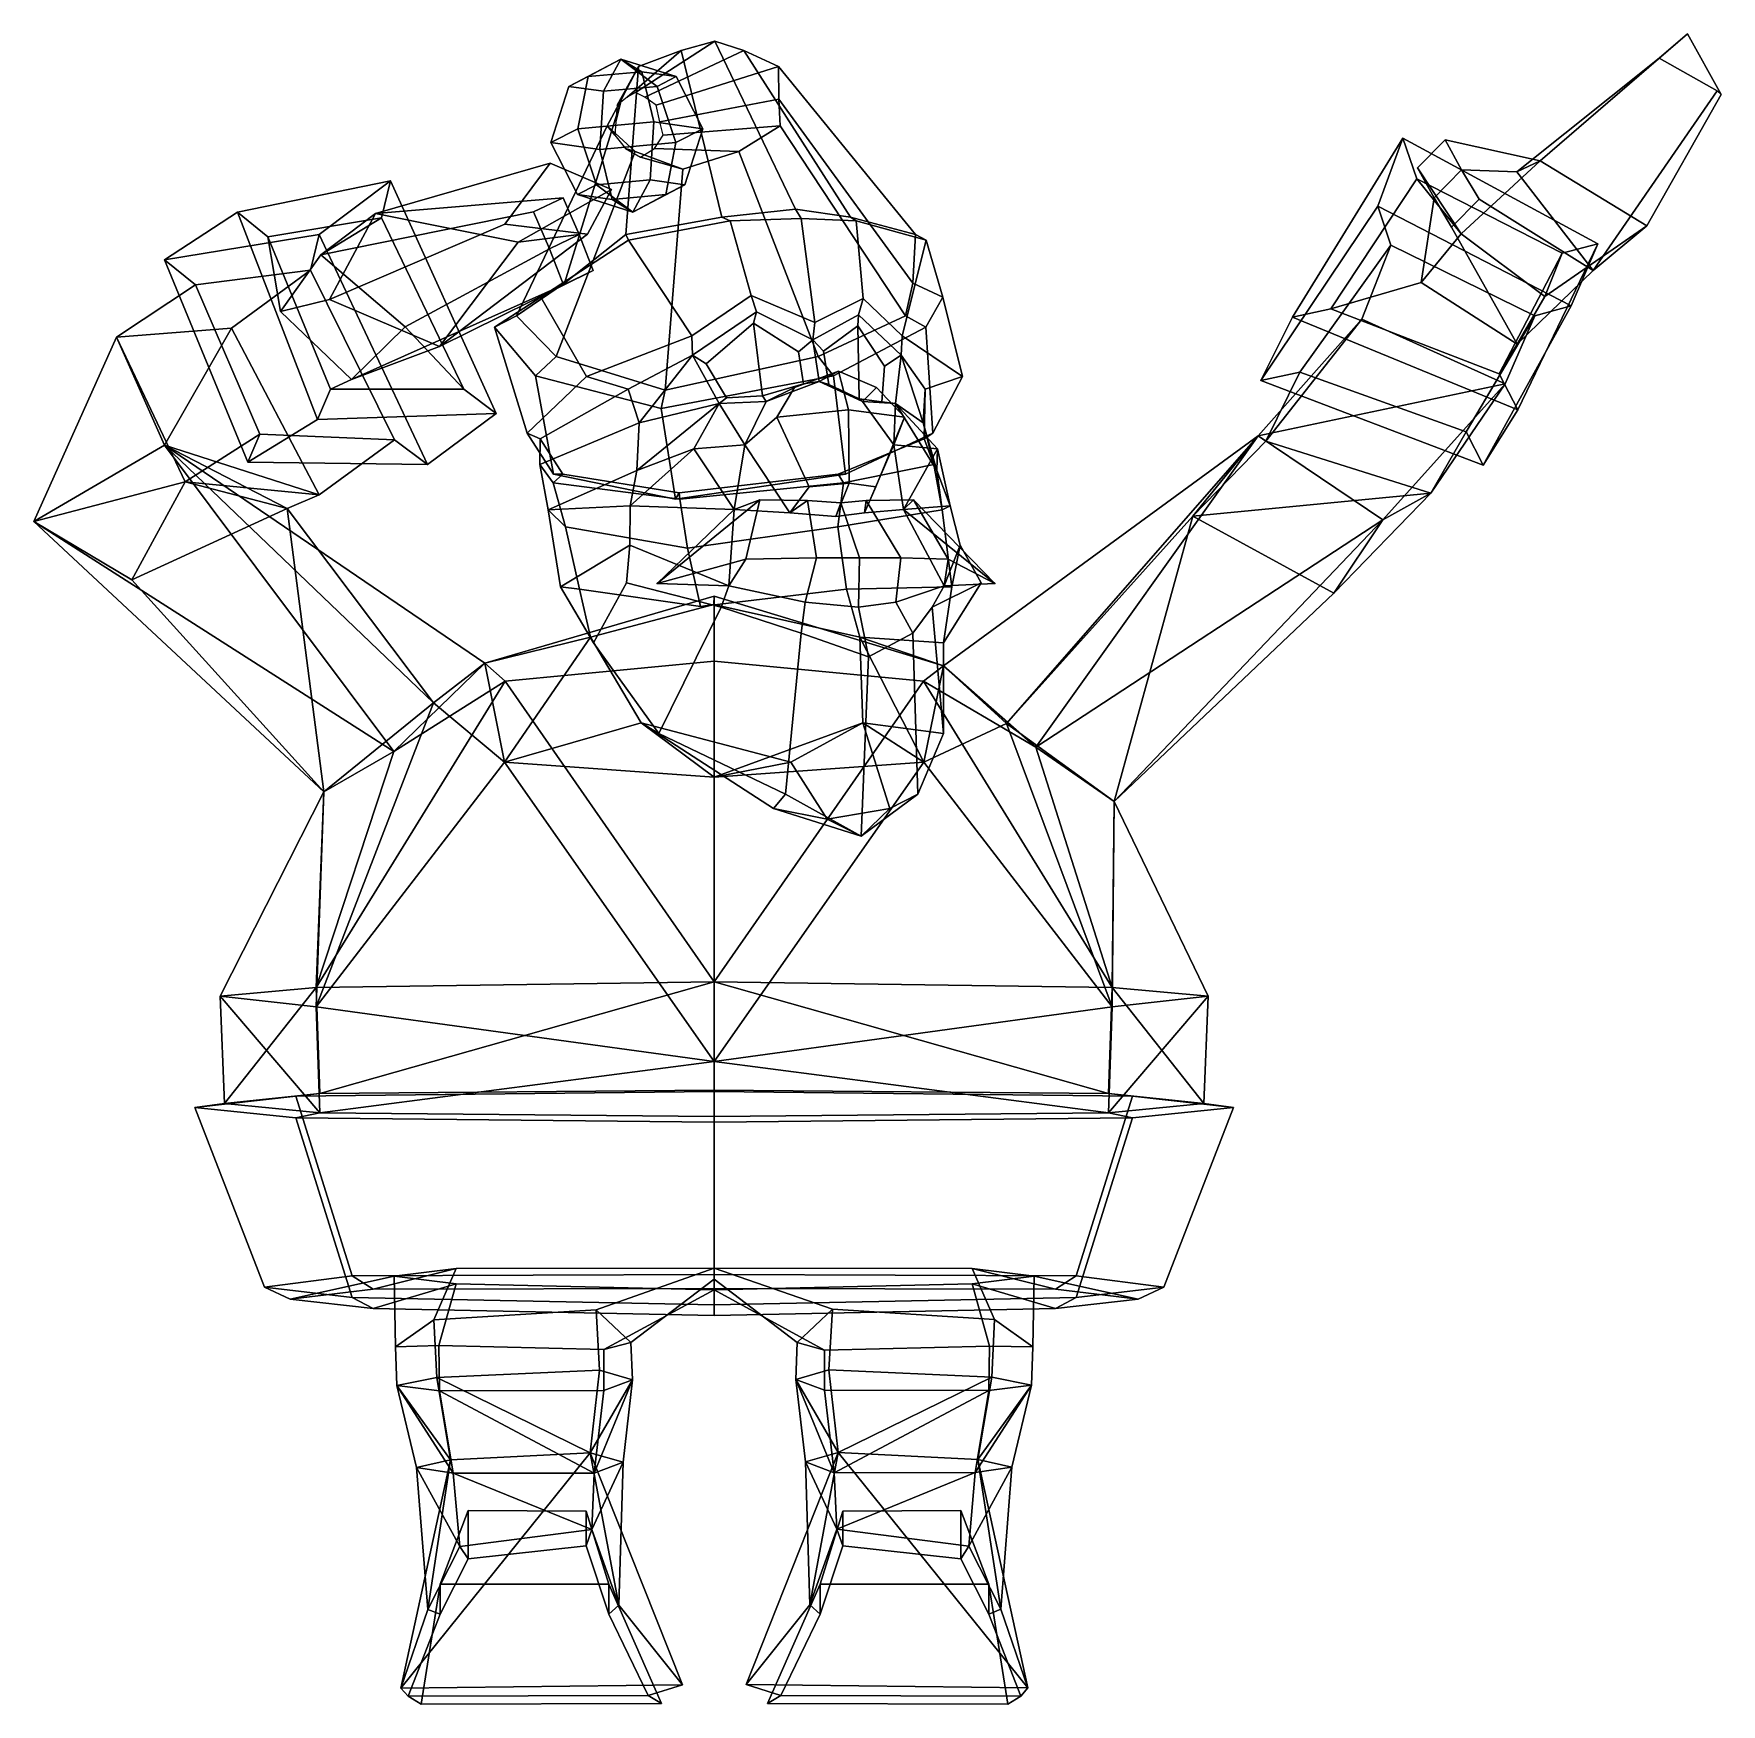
# Model space of a CAD drawing. Extents: x -192 to 280, y -153 to 314.
import ezdxf

# ---------------------------------------------------------------- set-up
doc = ezdxf.new("R2010")
doc.units = 0

msp = doc.modelspace()

# ---------------------------------------------------------------- linework, layer by layer
for p in [(-17.886116, 160.389038, 115.974831), (76.448936, 160.389038, 78.220078)]:
    msp.add_point(p)
for points in [[(-23.947643, 297.751556, -34.630726), (-26.291485, 296.431885, -33.400078), (-11.195217, 309.480774, 22.407385), (-1.811144, 312.08194, 20.543854)], [(-23.947643, 297.751556, -34.630726), (-1.811144, 312.08194, 20.543854), (6.26747, 309.480774, 15.418474), (-21.401932, 296.431885, -35.356972)], [(20.717676, 265.07785, 76.761368), (-1.811144, 312.08194, 20.543854), (-11.195217, 309.480774, 22.407385), (0.194355, 262.903137, 77.510216)], [(20.717676, 265.07785, 76.761368), (36.090675, 262.903137, 63.143799), (6.26747, 309.480774, 15.418474), (-1.811144, 312.08194, 20.543854)], [(262.271423, 307.321411, 158.731842), (270.175323, 314.155273, 139.940399), (228.957901, 278.582886, 97.437225), (222.447617, 275.49585, 138.677795)], [(279.614105, 297.142242, 130.090485), (258.782898, 260.440002, 87.398895), (228.957901, 278.582886, 97.437225), (270.175323, 314.155273, 139.940399)], [(278.455353, 298.145081, 153.434677), (279.614105, 297.142242, 130.090485), (270.175323, 314.155273, 139.940399), (262.271423, 307.321411, 158.731842)], [(-37.270618, 302.162262, -32.164482), (-28.083138, 307.05899, -44.990047), (-42.600487, 299.430389, -45.481846)], [(-28.083138, 307.05899, -44.990047), (-32.922035, 298.064453, -57.080654), (-42.600487, 299.430389, -45.481846)], [(-22.262276, 303.528198, -30.445871), (-28.083138, 307.05899, -44.990047), (-37.270618, 302.162262, -32.164482)], [(-28.083138, 307.05899, -44.990047), (-17.913641, 299.430389, -55.362003), (-32.922035, 298.064453, -57.080654)], [(-26.291485, 296.431885, -33.400078), (-29.148401, 294.170593, -31.755318), (-23.134632, 305.023682, 23.943548), (-11.195217, 309.480774, 22.407385)], [(-12.583772, 302.162262, -42.04464), (-17.913641, 299.430389, -55.362003), (-28.083138, 307.05899, -44.990047)], [(-22.262276, 303.528198, -30.445871), (-12.583772, 302.162262, -42.04464), (-28.083138, 307.05899, -44.990047)], [(-26.703714, 258.034271, 75.666786), (0.194355, 262.903137, 77.510216), (-11.195217, 309.480774, 22.407385), (-23.134632, 305.023682, 23.943548)], [(-21.401932, 296.431885, -35.356972), (6.26747, 309.480774, 15.418474), (15.969977, 305.023651, 8.293114), (-18.199108, 294.170593, -36.137436)], [(54.28973, 258.034271, 43.25161), (15.969977, 305.023651, 8.293114), (6.26747, 309.480774, 15.418474), (36.090675, 262.903137, 63.143799)], [(278.455353, 298.145081, 153.434677), (262.271423, 307.321411, 158.731842), (222.447617, 275.49585, 138.677795), (243.837891, 247.92981, 121.203758)], [(-40.094223, 287.608673, -24.398317), (-37.270618, 302.162262, -32.164482), (-42.600487, 299.430389, -45.481846), (-47.631824, 283.745209, -43.231987)], [(-43.852299, 244.358978, 56.589005), (-26.703714, 258.034271, 75.666786), (-23.134632, 305.023682, 23.943548), (-27.867815, 295.843475, 19.159964)], [(-18.869211, 289.540405, -21.967863), (-22.262276, 303.528198, -30.445871), (-37.270618, 302.162262, -32.164482), (-40.094223, 287.608673, -24.398317)], [(-29.148401, 294.170593, -31.755318), (-29.472435, 289.513153, -30.592953), (-27.867815, 295.843475, 19.159964), (-23.134632, 305.023682, 23.943548)], [(-18.869211, 289.540405, -21.967863), (-5.181758, 287.608673, -38.370968), (-12.583772, 302.162262, -42.04464), (-22.262276, 303.528198, -30.445871)], [(-18.199108, 294.170593, -36.137436), (15.969977, 305.023651, 8.293114), (16.095879, 295.843475, 1.564829), (-17.162601, 289.513153, -35.519588)], [(-5.181758, 287.608673, -38.370968), (-12.71936, 283.745209, -57.204636), (-17.913641, 299.430389, -55.362003), (-12.583772, 302.162262, -42.04464)], [(53.540863, 244.358948, 17.610336), (16.095879, 295.843475, 1.564829), (15.969977, 305.023651, 8.293114), (54.28973, 258.034271, 43.25161)], [(-42.600487, 299.430389, -45.481846), (-32.922035, 298.064453, -57.080654), (-33.944382, 281.813477, -59.635117), (-47.631824, 283.745209, -43.231987)], [(-17.913641, 299.430389, -55.362003), (-12.71936, 283.745209, -57.204636), (-33.944382, 281.813477, -59.635117), (-32.922035, 298.064453, -57.080654)], [(278.455353, 298.145081, 153.434677), (243.837891, 247.92981, 121.203758), (258.782898, 260.440002, 87.398895), (279.614105, 297.142242, 130.090485)], [(-57.264915, 235.274689, 39.561329), (-43.852299, 244.358978, 56.589005), (-27.867815, 295.843475, 19.159964), (-31.950344, 288.438354, 15.407196)], [(-29.472435, 289.513153, -30.592953), (-29.807888, 285.756256, -29.625696), (-31.950344, 288.438354, 15.407196), (-27.867815, 295.843475, 19.159964)], [(-17.162601, 289.513153, -35.519588), (16.095879, 295.843475, 1.564829), (16.461983, 288.438324, -3.968369), (-16.252436, 285.756256, -35.050854)], [(51.502045, 235.274689, -3.969361), (16.461983, 288.438324, -3.968369), (16.095879, 295.843475, 1.564829), (53.540863, 244.358948, 17.610336)], [(-46.154556, 223.892334, 15.819777), (-57.264915, 235.274689, 39.561329), (-31.950344, 288.438354, 15.407196), (-24.045755, 281.199646, 6.978036)], [(-18.869211, 289.540405, -21.967863), (-40.094223, 287.608673, -24.398317), (-34.899887, 271.923492, -26.24091), (-19.891546, 273.289429, -24.522301)], [(-29.807888, 285.756256, -29.625696), (-26.805094, 282.083801, -30.01317), (-24.045755, 281.199646, 6.978036), (-31.950344, 288.438354, 15.407196)], [(-18.869211, 289.540405, -21.967863), (-19.891546, 273.289429, -24.522301), (-10.213044, 271.923492, -36.121067), (-5.181758, 287.608673, -38.370968)], [(-16.252436, 285.756256, -35.050854), (16.461983, 288.438324, -3.968369), (4.924501, 281.199646, -4.616431), (-18.69342, 282.083801, -33.259617)], [(27.079512, 223.892334, -13.489947), (4.924501, 281.199646, -4.616431), (16.461983, 288.438324, -3.968369), (51.502045, 235.274689, -3.969361)], [(-40.094223, 287.608673, -24.398317), (-47.631824, 283.745209, -43.231987), (-40.229759, 269.19162, -39.558273), (-34.899887, 271.923492, -26.24091)], [(-40.229759, 269.19162, -39.558273), (-47.631824, 283.745209, -43.231987), (-33.944382, 281.813477, -59.635117), (-30.551304, 267.825653, -51.157082)], [(-15.542912, 269.19162, -49.438431), (-30.551304, 267.825653, -51.157082), (-33.944382, 281.813477, -59.635117), (-12.71936, 283.745209, -57.204636)], [(-5.181758, 287.608673, -38.370968), (-10.213044, 271.923492, -36.121067), (-15.542912, 269.19162, -49.438431), (-12.71936, 283.745209, -57.204636)], [(150.845535, 217.183838, 107.484169), (159.752228, 234.908844, 134.012573), (190.587189, 284.951233, 90.763519), (183.596237, 265.913788, 65.501564)], [(159.752228, 234.908844, 134.012573), (170.460175, 237.215302, 129.266922), (194.475616, 273.551666, 97.105591), (190.587189, 284.951233, 90.763519)], [(245.148117, 255.430817, 94.763672), (237.636658, 238.041138, 67.593987), (183.596237, 265.913788, 65.501564), (190.587189, 284.951233, 90.763519)], [(245.148117, 255.430817, 94.763672), (190.587189, 284.951233, 90.763519), (194.475616, 273.551666, 97.105591), (235.154037, 252.762268, 99.532906)], [(206.965012, 276.075226, 156.204193), (202.415863, 284.50473, 150.077316), (194.706482, 276.677704, 143.238815), (199.332657, 268.227051, 149.268539)], [(202.415863, 284.50473, 150.077316), (228.957901, 278.582886, 97.437225), (206.904465, 258.165314, 83.018631), (194.706482, 276.677704, 143.238815)], [(206.965012, 276.075226, 156.204193), (222.447617, 275.49585, 138.677795), (228.957901, 278.582886, 97.437225), (202.415863, 284.50473, 150.077316)], [(-15.728428, 214.506653, -14.303852), (-46.154556, 223.892334, 15.819777), (-24.045755, 281.199646, 6.978036), (-10.784354, 276.322998, -1.876835)], [(-26.805094, 282.083801, -30.01317), (-22.560024, 279.609711, -31.16357), (-10.784354, 276.322998, -1.876835), (-24.045755, 281.199646, 6.978036)], [(-18.69342, 282.083801, -33.259617), (4.924501, 281.199646, -4.616431), (-10.784354, 276.322998, -1.876835), (-22.560024, 279.609711, -31.16357)], [(-15.728428, 214.506653, -14.303852), (-10.784354, 276.322998, -1.876835), (4.924501, 281.199646, -4.616431), (27.079512, 223.892334, -13.489947)], [(258.782898, 260.440002, 87.398895), (230.296158, 240.711975, 79.302414), (206.904465, 258.165314, 83.018631), (228.957901, 278.582886, 97.437225)], [(-60.533195, 260.857971, 193.452484), (-47.855949, 277.942963, 188.662323), (-96.714172, 263.92804, 141.894318), (-109.510513, 239.809387, 165.852814)], [(-30.745443, 270.623077, 177.894699), (-56.831577, 255.870148, 132.03804), (-96.714172, 263.92804, 141.894318), (-47.855949, 277.942963, 188.662323)], [(-37.419086, 258.138397, 191.077255), (-30.745443, 270.623077, 177.894699), (-47.855949, 277.942963, 188.662323), (-60.533195, 260.857971, 193.452484)], [(199.332657, 268.227051, 149.268539), (194.706482, 276.677704, 143.238815), (206.904465, 258.165314, 83.018631), (195.720551, 244.594635, 113.56044)], [(211.931, 267.907684, 161.614456), (206.965012, 276.075226, 156.204193), (199.332657, 268.227051, 149.268539), (204.206116, 260.055786, 154.746979)], [(211.931, 267.907684, 161.614456), (243.837891, 247.92981, 121.203758), (222.447617, 275.49585, 138.677795), (206.965012, 276.075226, 156.204193)], [(-135.307938, 264.250153, 131.610138), (-92.462479, 272.973877, 87.42289), (-112.48719, 257.974091, 66.844246), (-155.667526, 250.947754, 109.12571)], [(-135.307938, 264.250153, 131.610138), (-126.825165, 257.381042, 128.353363), (-94.972511, 262.659698, 95.94397), (-92.462479, 272.973877, 87.42289)], [(-82.148193, 193.714111, 79.491676), (-112.48719, 257.974091, 66.844246), (-92.462479, 272.973877, 87.42289), (-62.970497, 207.936584, 102.452499)], [(-62.970497, 207.936584, 102.452499), (-92.462479, 272.973877, 87.42289), (-94.972511, 262.659698, 95.94397), (-72.024078, 214.719238, 106.264244)], [(-37.419086, 258.138397, 191.077255), (-78.779037, 226.651733, 145.726212), (-56.831577, 255.870148, 132.03804), (-30.745443, 270.623077, 177.894699)], [(-34.899887, 271.923492, -26.24091), (-40.229759, 269.19162, -39.558273), (-24.730427, 264.294891, -36.612846)], [(-24.730427, 264.294891, -36.612846), (-40.229759, 269.19162, -39.558273), (-30.551304, 267.825653, -51.157082)], [(-19.891546, 273.289429, -24.522301), (-34.899887, 271.923492, -26.24091), (-24.730427, 264.294891, -36.612846)], [(-24.730427, 264.294891, -36.612846), (-30.551304, 267.825653, -51.157082), (-15.542912, 269.19162, -49.438431)], [(-19.891546, 273.289429, -24.522301), (-24.730427, 264.294891, -36.612846), (-10.213044, 271.923492, -36.121067)], [(-10.213044, 271.923492, -36.121067), (-24.730427, 264.294891, -36.612846), (-15.542912, 269.19162, -49.438431)], [(195.720551, 244.594635, 113.56044), (206.904465, 258.165314, 83.018631), (194.475616, 273.551666, 97.105591), (170.460175, 237.215302, 129.266922)], [(230.296158, 240.711975, 79.302414), (235.154037, 252.762268, 99.532906), (194.475616, 273.551666, 97.105591), (206.904465, 258.165314, 83.018631)], [(-132.402237, 194.373444, 123.290733), (-112.925407, 206.30954, 148.704071), (-135.307938, 264.250153, 131.610138), (-155.667526, 250.947754, 109.12571)], [(-112.925407, 206.30954, 148.704071), (-109.264175, 214.784698, 140.296143), (-126.825165, 257.381042, 128.353363), (-135.307938, 264.250153, 131.610138)], [(-44.242107, 268.283997, 114.723831), (-52.503609, 264.368774, 105.565186), (-111.981895, 252.309326, 109.769806), (-96.714172, 263.92804, 141.894318)], [(-48.065586, 254.027466, 107.157059), (-88.396896, 232.230103, 100.6782), (-111.981895, 252.309326, 109.769806), (-52.503609, 264.368774, 105.565186)], [(-39.70575, 257.968597, 116.241699), (-44.242107, 268.283997, 114.723831), (-96.714172, 263.92804, 141.894318), (-56.831577, 255.870148, 132.03804)], [(-39.70575, 257.968597, 116.241699), (-48.065586, 254.027466, 107.157059), (-52.503609, 264.368774, 105.565186), (-44.242107, 268.283997, 114.723831)], [(22.325779, 262.526947, 80.779419), (20.717676, 265.07785, 76.761368), (0.194355, 262.903137, 77.510216), (2.504126, 261.788177, 82.25956)], [(22.325779, 262.526947, 80.779419), (37.695404, 261.788177, 68.175316), (36.090675, 262.903137, 63.143799), (20.717676, 265.07785, 76.761368)], [(150.845535, 217.183838, 107.484169), (183.596237, 265.913788, 65.501564), (187.23555, 255.016235, 71.587776), (161.757095, 219.498108, 102.672066)], [(237.636658, 238.041138, 67.593987), (227.50795, 235.299072, 72.45224), (187.23555, 255.016235, 71.587776), (183.596237, 265.913788, 65.501564)], [(204.206116, 260.055786, 154.746979), (199.332657, 268.227051, 149.268539), (195.720551, 244.594635, 113.56044), (222.526016, 227.358826, 105.939308)], [(211.931, 267.907684, 161.614456), (204.206116, 260.055786, 154.746979), (222.526016, 227.358826, 105.939308), (243.837891, 247.92981, 121.203758)], [(-123.250381, 236.453003, 128.416367), (-111.981895, 252.309326, 109.769806), (-94.972511, 262.659698, 95.94397), (-126.825165, 257.381042, 128.353363)], [(-109.510513, 239.809387, 165.852814), (-96.714172, 263.92804, 141.894318), (-111.981895, 252.309326, 109.769806), (-123.250381, 236.453003, 128.416367)], [(-88.396896, 232.230103, 100.6782), (-72.024078, 214.719238, 106.264244), (-94.972511, 262.659698, 95.94397), (-111.981895, 252.309326, 109.769806)], [(-37.419086, 258.138397, 191.077255), (-60.533195, 260.857971, 193.452484), (-109.510513, 239.809387, 165.852814), (-78.779037, 226.651733, 145.726212)], [(2.504126, 261.788177, 82.25956), (0.194355, 262.903137, 77.510216), (-26.703714, 258.034271, 75.666786), (-25.932777, 256.412415, 80.859566)], [(8.324826, 240.906128, 90.60656), (2.504126, 261.788177, 82.25956), (-25.932777, 256.412415, 80.859566), (-8.276875, 229.667297, 88.408539)], [(26.129805, 233.367798, 90.284264), (22.325779, 262.526947, 80.779419), (2.504126, 261.788177, 82.25956), (8.324826, 240.906128, 90.60656)], [(26.129805, 233.367798, 90.284264), (39.715027, 240.094788, 78.356857), (37.695404, 261.788177, 68.175316), (22.325779, 262.526947, 80.779419)], [(37.695404, 261.788177, 68.175316), (57.31432, 256.412415, 47.542431), (54.28973, 258.034271, 43.25161), (36.090675, 262.903137, 63.143799)], [(39.715027, 240.094788, 78.356857), (50.532829, 229.667297, 64.871735), (57.31432, 256.412415, 47.542431), (37.695404, 261.788177, 68.175316)], [(243.837891, 247.92981, 121.203758), (222.526016, 227.358826, 105.939308), (230.296158, 240.711975, 79.302414), (258.782898, 260.440002, 87.398895)], [(-155.667526, 250.947754, 109.12571), (-112.48719, 257.974091, 66.844246), (-114.82193, 248.082306, 74.952545), (-147.068069, 243.94693, 105.846977)], [(-103.368607, 217.471252, 122.097847), (-123.250381, 236.453003, 128.416367), (-126.825165, 257.381042, 128.353363), (-109.264175, 214.784698, 140.296143)], [(-82.148193, 193.714111, 79.491676), (-91.371613, 200.588104, 83.39695), (-114.82193, 248.082306, 74.952545), (-112.48719, 257.974091, 66.844246)], [(-35.820072, 247.899658, 118.28093), (-39.70575, 257.968597, 116.241699), (-56.831577, 255.870148, 132.03804), (-78.779037, 226.651733, 145.726212)], [(-25.932777, 256.412415, 80.859566), (-26.703714, 258.034271, 75.666786), (-43.852299, 244.358978, 56.589005), (-50.463634, 240.527954, 61.889324)], [(-8.276875, 229.667297, 88.408539), (-25.932777, 256.412415, 80.859566), (-50.463634, 240.527954, 61.889324), (-37.659855, 218.315094, 83.240318)], [(-35.820072, 247.899658, 118.28093), (-44.11483, 243.970581, 109.102234), (-48.065586, 254.027466, 107.157059), (-39.70575, 257.968597, 116.241699)], [(50.532829, 229.667297, 64.871735), (67.445824, 218.315063, 41.174942), (61.983498, 240.527954, 16.885756), (57.31432, 256.412415, 47.542431)], [(57.31432, 256.412415, 47.542431), (61.983498, 240.527954, 16.885756), (53.540863, 244.358948, 17.610336), (54.28973, 258.034271, 43.25161)], [(179.146179, 234.306274, 43.07629), (152.265686, 200.175964, 73.66819), (161.757095, 219.498108, 102.672066), (187.23555, 255.016235, 71.587776)], [(227.50795, 235.299072, 72.45224), (219.169281, 216.253967, 42.918541), (179.146179, 234.306274, 43.07629), (187.23555, 255.016235, 71.587776)], [(213.072296, 193.469025, 104.37027), (237.636658, 238.041138, 67.593987), (245.148117, 255.430817, 94.763672), (222.695831, 208.929626, 133.284149)], [(222.695831, 208.929626, 133.284149), (245.148117, 255.430817, 94.763672), (235.154037, 252.762268, 99.532906), (217.519531, 219.071777, 128.158798)], [(-132.402237, 194.373444, 123.290733), (-155.667526, 250.947754, 109.12571), (-147.068069, 243.94693, 105.846977), (-129.001633, 202.211487, 115.502022)], [(-44.11483, 243.970581, 109.102234), (-103.368607, 217.471252, 122.097847), (-88.396896, 232.230103, 100.6782), (-48.065586, 254.027466, 107.157059)], [(222.526016, 227.358826, 105.939308), (217.519531, 219.071777, 128.158798), (235.154037, 252.762268, 99.532906), (230.296158, 240.711975, 79.302414)], [(-147.068069, 243.94693, 105.846977), (-114.82193, 248.082306, 74.952545), (-137.000076, 231.794739, 51.498531), (-169.144669, 229.295837, 81.30191)], [(-137.000076, 231.794739, 51.498531), (-114.82193, 248.082306, 74.952545), (-91.371613, 200.588104, 83.39695), (-112.471733, 185.17688, 58.45829)], [(-35.820072, 247.899658, 118.28093), (-78.779037, 226.651733, 145.726212), (-103.368607, 217.471252, 122.097847), (-44.11483, 243.970581, 109.102234)], [(-149.958664, 188.861389, 89.175888), (-129.001633, 202.211487, 115.502022), (-147.068069, 243.94693, 105.846977), (-169.144669, 229.295837, 81.30191)], [(-50.463634, 240.527954, 61.889324), (-43.852299, 244.358978, 56.589005), (-57.264915, 235.274689, 39.561329), (-63.42474, 232.087097, 41.403679)], [(8.324826, 240.906128, 90.60656), (-8.276875, 229.667297, 88.408539), (-8.023032, 224.244385, 88.273186), (9.831845, 236.398956, 90.247505)], [(26.129805, 233.367798, 90.284264), (8.324826, 240.906128, 90.60656), (9.831845, 236.398956, 90.247505), (25.590303, 228.563171, 88.936256)], [(61.983498, 240.527954, 16.885756), (57.23209, 232.087097, -6.885572), (51.502045, 235.274689, -3.969361), (53.540863, 244.358948, 17.610336)], [(222.526016, 227.358826, 105.939308), (195.720551, 244.594635, 113.56044), (170.460175, 237.215302, 129.266922), (217.519531, 219.071777, 128.158798)], [(-78.779037, 226.651733, 145.726212), (-109.510513, 239.809387, 165.852814), (-123.250381, 236.453003, 128.416367), (-103.368607, 217.471252, 122.097847)], [(-37.659855, 218.315094, 83.240318), (-50.463634, 240.527954, 61.889324), (-63.42474, 232.087097, 41.403679), (-54.245579, 202.473206, 53.823597)], [(8.994271, 233.243896, 88.835304), (9.831845, 236.398956, 90.247505), (-8.023032, 224.244385, 88.273186), (-4.210567, 221.806091, 87.227455)], [(8.994271, 233.243896, 88.835304), (21.589693, 225.219849, 88.366356), (25.590303, 228.563171, 88.936256), (9.831845, 236.398956, 90.247505)], [(26.129805, 233.367798, 90.284264), (25.590303, 228.563171, 88.936256), (38.368275, 235.580109, 79.116379), (39.715027, 240.094788, 78.356857)], [(39.715027, 240.094788, 78.356857), (38.368275, 235.580109, 79.116379), (50.255688, 224.244385, 64.948891), (50.532829, 229.667297, 64.871735)], [(67.445824, 218.315063, 41.174942), (59.156376, 202.473206, 8.437892), (57.23209, 232.087097, -6.885572), (61.983498, 240.527954, 16.885756)], [(222.695831, 208.929626, 133.284149), (217.519531, 219.071777, 128.158798), (170.460175, 237.215302, 129.266922), (159.752228, 234.908844, 134.012573)], [(213.072296, 193.469025, 104.37027), (208.267044, 202.855804, 99.631004), (227.50795, 235.299072, 72.45224), (237.636658, 238.041138, 67.593987)], [(-169.144669, 229.295837, 81.30191), (-137.000076, 231.794739, 51.498531), (-155.704498, 199.081238, 13.841709)], [(-112.471733, 185.17688, 58.45829), (-155.704498, 199.081238, 13.841709), (-137.000076, 231.794739, 51.498531)], [(-103.368607, 217.471252, 122.097847), (-109.264175, 214.784698, 140.296143), (-72.024078, 214.719238, 106.264244), (-88.396896, 232.230103, 100.6782)], [(-63.42474, 232.087097, 41.403679), (-57.264915, 235.274689, 39.561329), (-46.154556, 223.892334, 15.819777), (-51.914307, 218.458893, 15.964878)], [(-54.245579, 202.473206, 53.823597), (-63.42474, 232.087097, 41.403679), (-51.914307, 218.458893, 15.964878), (-46.914219, 190.942505, 26.104158)], [(11.541394, 212.883667, 92.834953), (8.994271, 233.243896, 88.835304), (-4.210567, 221.806091, 87.227455), (1.423803, 212.312805, 91.453712)], [(21.589693, 225.219849, 88.366356), (8.994271, 233.243896, 88.835304), (11.541394, 212.883667, 92.834953), (22.987028, 216.204712, 91.857773)], [(38.140079, 232.477264, 77.213501), (38.368275, 235.580109, 79.116379), (25.590303, 228.563171, 88.936256), (28.551918, 225.394958, 85.718674)], [(57.23209, 232.087097, -6.885572), (31.348972, 218.458893, -17.358734), (27.079512, 223.892334, -13.489947), (51.502045, 235.274689, -3.969361)], [(28.551918, 225.394958, 85.718674), (30.064672, 216.045227, 89.498474), (38.518566, 212.072998, 81.621994), (38.140079, 232.477264, 77.213501)], [(59.156376, 202.473206, 8.437892), (34.724918, 190.942505, -6.56944), (31.348972, 218.458893, -17.358734), (57.23209, 232.087097, -6.885572)], [(38.140079, 232.477264, 77.213501), (45.678749, 221.17984, 64.710472), (50.255688, 224.244385, 64.948891), (38.368275, 235.580109, 79.116379)], [(38.518566, 212.072998, 81.621994), (44.89806, 211.207886, 72.419899), (45.678749, 221.17984, 64.710472), (38.140079, 232.477264, 77.213501)], [(152.265686, 200.175964, 73.66819), (179.146179, 234.306274, 43.07629), (150.111572, 201.679993, 12.952171)], [(219.169281, 216.253967, 42.918541), (150.111572, 201.679993, 12.952171), (179.146179, 234.306274, 43.07629)], [(213.072296, 193.469025, 104.37027), (222.695831, 208.929626, 133.284149), (159.752228, 234.908844, 134.012573), (150.845535, 217.183838, 107.484169)], [(198.442856, 185.637878, 69.340469), (219.169281, 216.253967, 42.918541), (227.50795, 235.299072, 72.45224), (208.267044, 202.855804, 99.631004)], [(-169.144669, 229.295837, 81.30191), (-155.704498, 199.081238, 13.841709), (-192.252838, 177.753296, 24.033617)], [(-149.958664, 188.861389, 89.175888), (-169.144669, 229.295837, 81.30191), (-192.252838, 177.753296, 24.033617)], [(-26.032587, 214.776062, 80.305862), (-8.023032, 224.244385, 88.273186), (-8.276875, 229.667297, 88.408539), (-37.659855, 218.315094, 83.240318)], [(22.987028, 216.204712, 91.857773), (27.376238, 216.910217, 93.398643), (25.590303, 228.563171, 88.936256), (21.589693, 225.219849, 88.366356)], [(30.064672, 216.045227, 89.498474), (28.551918, 225.394958, 85.718674), (25.590303, 228.563171, 88.936256), (27.376238, 216.910217, 93.398643)], [(57.004543, 214.776062, 47.072762), (67.445824, 218.315063, 41.174942), (50.532829, 229.667297, 64.871735), (50.255688, 224.244385, 64.948891)], [(-51.914307, 218.458893, 15.964878), (-46.154556, 223.892334, 15.819777), (-15.728428, 214.506653, -14.303852), (-16.796492, 209.345459, -16.972548)], [(-22.981319, 205.369568, 82.74292), (-8.023032, 224.244385, 88.273186), (-26.032587, 214.776062, 80.305862)], [(-0.58052, 210.740875, 93.906181), (-8.023032, 224.244385, 88.273186), (-22.981319, 205.369568, 82.74292)], [(31.348972, 218.458893, -17.358734), (-16.796492, 209.345459, -16.972548), (-15.728428, 214.506653, -14.303852), (27.079512, 223.892334, -13.489947)], [(1.423803, 212.312805, 91.453712), (-4.210567, 221.806091, 87.227455), (-8.023032, 224.244385, 88.273186), (-0.58052, 210.740875, 93.906181)], [(44.89806, 211.207886, 72.419899), (48.754593, 210.740875, 74.161285), (50.255688, 224.244385, 64.948891), (45.678749, 221.17984, 64.710472)], [(48.754593, 210.740875, 74.161285), (56.477192, 205.369568, 50.942047), (50.255688, 224.244385, 64.948891)], [(56.477192, 205.369568, 50.942047), (57.004543, 214.776062, 47.072762), (50.255688, 224.244385, 64.948891)], [(-37.659855, 218.315094, 83.240318), (-54.245579, 202.473206, 53.823597), (-50.654282, 200.898163, 54.105701), (-26.032587, 214.776062, 80.305862)], [(-46.914219, 190.942505, 26.104158), (-51.914307, 218.458893, 15.964878), (-16.796492, 209.345459, -16.972548), (-12.796297, 184.018799, -6.977551)], [(34.724918, 190.942505, -6.56944), (-12.796297, 184.018799, -6.977551), (-16.796492, 209.345459, -16.972548), (31.348972, 218.458893, -17.358734)], [(32.752895, 219.799194, 106.153542), (27.376238, 216.910217, 93.398643), (12.595365, 211.316437, 95.38195), (20.504852, 215.25824, 108.73938)], [(35.613258, 209.021301, 113.300522), (32.752895, 219.799194, 106.153542), (20.504852, 215.25824, 108.73938), (15.538888, 206.910553, 114.936966)], [(32.752895, 219.799194, 106.153542), (43.403008, 215.25824, 99.575081), (39.444107, 211.316437, 84.636551), (27.376238, 216.910217, 93.398643)], [(35.613258, 209.021301, 113.300522), (51.273655, 206.910553, 100.635208), (43.403008, 215.25824, 99.575081), (32.752895, 219.799194, 106.153542)], [(67.445824, 218.315063, 41.174942), (57.004543, 214.776062, 47.072762), (56.75135, 200.898132, 11.119842), (59.156376, 202.473206, 8.437892)], [(213.072296, 193.469025, 104.37027), (150.845535, 217.183838, 107.484169), (161.757095, 219.498108, 102.672066), (208.267044, 202.855804, 99.631004)], [(152.265686, 200.175964, 73.66819), (198.442856, 185.637878, 69.340469), (208.267044, 202.855804, 99.631004), (161.757095, 219.498108, 102.672066)], [(-112.925407, 206.30954, 148.704071), (-62.970497, 207.936584, 102.452499), (-72.024078, 214.719238, 106.264244), (-109.264175, 214.784698, 140.296143)], [(-26.032587, 214.776062, 80.305862), (-50.654282, 200.898163, 54.105701), (-50.729973, 193.730713, 57.872101), (-22.981319, 205.369568, 82.74292)], [(11.541394, 212.883667, 92.834953), (1.423803, 212.312805, 91.453712), (-0.58052, 210.740875, 93.906181), (12.595365, 211.316437, 95.38195)], [(15.538888, 206.910553, 114.936966), (20.504852, 215.25824, 108.73938), (12.595365, 211.316437, 95.38195), (6.615544, 199.176636, 101.889725)], [(11.541394, 212.883667, 92.834953), (12.595365, 211.316437, 95.38195), (27.376238, 216.910217, 93.398643), (22.987028, 216.204712, 91.857773)], [(38.518566, 212.072998, 81.621994), (30.064672, 216.045227, 89.498474), (27.376238, 216.910217, 93.398643), (39.444107, 211.316437, 84.636551)], [(51.273655, 206.910553, 100.635208), (48.262665, 199.176636, 85.221718), (39.444107, 211.316437, 84.636551), (43.403008, 215.25824, 99.575081)], [(57.004543, 214.776062, 47.072762), (56.477192, 205.369568, 50.942047), (59.404682, 193.730713, 13.794032), (56.75135, 200.898132, 11.119842)], [(219.169281, 216.253967, 42.918541), (184.96347, 178.218719, 6.134624), (150.111572, 201.679993, 12.952171)], [(198.442856, 185.637878, 69.340469), (184.96347, 178.218719, 6.134624), (219.169281, 216.253967, 42.918541)], [(-132.402237, 194.373444, 123.290733), (-82.148193, 193.714111, 79.491676), (-62.970497, 207.936584, 102.452499), (-112.925407, 206.30954, 148.704071)], [(-23.659882, 192.009766, 87.467552), (-0.58052, 210.740875, 93.906181), (-22.981319, 205.369568, 82.74292)], [(-7.6858, 198.114563, 104.62706), (-0.58052, 210.740875, 93.906181), (-23.659882, 192.009766, 87.467552)], [(-7.6858, 198.114563, 104.62706), (6.615544, 199.176636, 101.889725), (-0.58052, 210.740875, 93.906181)], [(6.615544, 199.176636, 101.889725), (12.595365, 211.316437, 95.38195), (-0.58052, 210.740875, 93.906181)], [(35.757912, 188.458282, 113.661964), (35.613258, 209.021301, 113.300522), (15.538888, 206.910553, 114.936966), (24.567625, 187.426392, 112.717178)], [(35.757912, 188.458282, 113.661964), (43.206463, 187.426392, 105.257545), (51.273655, 206.910553, 100.635208), (35.613258, 209.021301, 113.300522)], [(38.518566, 212.072998, 81.621994), (39.444107, 211.316437, 84.636551), (48.754593, 210.740875, 74.161285), (44.89806, 211.207886, 72.419899)], [(48.262665, 199.176636, 85.221718), (48.754593, 210.740875, 74.161285), (39.444107, 211.316437, 84.636551)], [(60.503639, 198.114563, 77.336296), (48.754593, 210.740875, 74.161285), (48.262665, 199.176636, 85.221718)], [(60.503639, 198.114563, 77.336296), (60.228058, 192.009766, 53.89394), (48.754593, 210.740875, 74.161285)], [(60.228058, 192.009766, 53.89394), (56.477192, 205.369568, 50.942047), (48.754593, 210.740875, 74.161285)], [(-22.981319, 205.369568, 82.74292), (-50.729973, 193.730713, 57.872101), (-48.39674, 180.970459, 63.759254), (-23.659882, 192.009766, 87.467552)], [(24.567625, 187.426392, 112.717178), (15.538888, 206.910553, 114.936966), (6.615544, 199.176636, 101.889725), (19.2068, 180.209473, 103.134857)], [(43.206463, 187.426392, 105.257545), (40.007202, 180.209473, 94.810127), (48.262665, 199.176636, 85.221718), (51.273655, 206.910553, 100.635208)], [(56.477192, 205.369568, 50.942047), (60.228058, 192.009766, 53.89394), (61.777435, 180.970428, 19.665369), (59.404682, 193.730713, 13.794032)], [(-91.54203, 113.4505, -27.50419), (-192.252838, 177.753296, 24.033617), (-155.704498, 199.081238, 13.841709)], [(-80.44561, 127.013641, 44.372379), (-66.11087, 138.132446, -3.828341), (-155.704498, 199.081238, 13.841709)], [(-80.44561, 127.013641, 44.372379), (-155.704498, 199.081238, 13.841709), (-121.370895, 181.421814, 49.960941)], [(-91.54203, 113.4505, -27.50419), (-155.704498, 199.081238, 13.841709), (-66.11087, 138.132446, -3.828341)], [(-112.471733, 185.17688, 58.45829), (-121.370895, 181.421814, 49.960941), (-155.704498, 199.081238, 13.841709)], [(-112.471733, 185.17688, 58.45829), (-91.371613, 200.588104, 83.39695), (-129.001633, 202.211487, 115.502022), (-149.958664, 188.861389, 89.175888)], [(-132.402237, 194.373444, 123.290733), (-129.001633, 202.211487, 115.502022), (-91.371613, 200.588104, 83.39695), (-82.148193, 193.714111, 79.491676)], [(-54.245579, 202.473206, 53.823597), (-46.914219, 190.942505, 26.104158), (-44.285824, 190.96582, 25.871885), (-50.654282, 200.898163, 54.105701)], [(-50.729973, 193.730713, 57.872101), (-50.654282, 200.898163, 54.105701), (-44.285824, 190.96582, 25.871885), (-46.976151, 188.573944, 25.22962)], [(3.58181, 181.110016, 102.552727), (6.615544, 199.176636, 101.889725), (-7.6858, 198.114563, 104.62706)], [(19.2068, 180.209473, 103.134857), (6.615544, 199.176636, 101.889725), (3.58181, 181.110016, 102.552727)], [(59.156376, 202.473206, 8.437892), (56.75135, 200.898132, 11.119842), (32.662025, 190.96582, -4.924166), (34.724918, 190.942505, -6.56944)], [(59.404682, 193.730713, 13.794032), (34.166367, 188.573944, -7.245221), (32.662025, 190.96582, -4.924166), (56.75135, 200.898132, 11.119842)], [(40.007202, 180.209473, 94.810127), (50.916142, 181.109985, 83.608597), (48.262665, 199.176636, 85.221718)], [(50.916142, 181.109985, 83.608597), (60.503639, 198.114563, 77.336296), (48.262665, 199.176636, 85.221718)], [(79.749451, 121.292603, 45.786476), (150.111572, 201.679993, 12.952171), (62.160046, 137.380371, -3.197066)], [(87.979668, 114.634338, -30.773895), (62.160046, 137.380371, -3.197066), (150.111572, 201.679993, 12.952171)], [(79.749451, 121.292603, 45.786476), (131.895386, 179.284851, 55.557926), (150.111572, 201.679993, 12.952171)], [(87.979668, 114.634338, -30.773895), (150.111572, 201.679993, 12.952171), (184.96347, 178.218719, 6.134624)], [(152.265686, 200.175964, 73.66819), (150.111572, 201.679993, 12.952171), (131.895386, 179.284851, 55.557926)], [(198.442856, 185.637878, 69.340469), (152.265686, 200.175964, 73.66819), (131.895386, 179.284851, 55.557926)], [(-48.39674, 180.970459, 63.759254), (-50.729973, 193.730713, 57.872101), (-46.976151, 188.573944, 25.22962), (-43.581039, 176.241333, 26.495932)], [(-25.478477, 182.163422, 90.985146), (-7.6858, 198.114563, 104.62706), (-23.659882, 192.009766, 87.467552)], [(3.58181, 181.110016, 102.552727), (-7.6858, 198.114563, 104.62706), (-25.478477, 182.163422, 90.985146)], [(61.777435, 180.970428, 19.665369), (32.582394, 176.241302, -3.986182), (34.166367, 188.573944, -7.245221), (59.404682, 193.730713, 13.794032)], [(50.916142, 181.109985, 83.608597), (63.971386, 182.163391, 55.185535), (60.503639, 198.114563, 77.336296)], [(63.971386, 182.163391, 55.185535), (60.228058, 192.009766, 53.89394), (60.503639, 198.114563, 77.336296)], [(-149.958664, 188.861389, 89.175888), (-192.252838, 177.753296, 24.033617), (-164.786377, 161.389648, 55.639462)], [(-149.958664, 188.861389, 89.175888), (-164.786377, 161.389648, 55.639462), (-121.370895, 181.421814, 49.960941)], [(-149.958664, 188.861389, 89.175888), (-121.370895, 181.421814, 49.960941), (-112.471733, 185.17688, 58.45829)], [(-23.659882, 192.009766, 87.467552), (-48.39674, 180.970459, 63.759254), (-25.478477, 182.163422, 90.985146)], [(-46.976151, 188.573944, 25.22962), (-44.285824, 190.96582, 25.871885), (-11.739676, 185.784271, -4.337443), (-11.607125, 183.995605, -4.006246)], [(-46.914219, 190.942505, 26.104158), (-12.796297, 184.018799, -6.977551), (-11.739676, 185.784271, -4.337443), (-44.285824, 190.96582, 25.871885)], [(34.724918, 190.942505, -6.56944), (32.662025, 190.96582, -4.924166), (-11.739676, 185.784271, -4.337443), (-12.796297, 184.018799, -6.977551)], [(34.166367, 188.573944, -7.245221), (-11.607125, 183.995605, -4.006246), (-11.739676, 185.784271, -4.337443), (32.662025, 190.96582, -4.924166)], [(60.228058, 192.009766, 53.89394), (63.971386, 182.163391, 55.185535), (61.777435, 180.970428, 19.665369)], [(-43.581039, 176.241333, 26.495932), (-46.976151, 188.573944, 25.22962), (-11.607125, 183.995605, -4.006246), (-9.420123, 170.326904, 1.458247)], [(32.582394, 176.241302, -3.986182), (-9.420123, 170.326904, 1.458247), (-11.607125, 183.995605, -4.006246), (34.166367, 188.573944, -7.245221)], [(35.757912, 188.458282, 113.661964), (24.567625, 187.426392, 112.717178), (19.2068, 180.209473, 103.134857), (31.990925, 179.144135, 104.929031)], [(35.757912, 188.458282, 113.661964), (31.990925, 179.144135, 104.929031), (40.007202, 180.209473, 94.810127), (43.206463, 187.426392, 105.257545)], [(198.442856, 185.637878, 69.340469), (131.895386, 179.284851, 55.557926), (171.252411, 157.666687, 42.366447)], [(198.442856, 185.637878, 69.340469), (171.252411, 157.666687, 42.366447), (184.96347, 178.218719, 6.134624)], [(-164.786377, 161.389648, 55.639462), (-111.130325, 102.121155, 15.336871), (-121.370895, 181.421814, 49.960941)], [(-111.130325, 102.121155, 15.336871), (-80.44561, 127.013641, 44.372379), (-121.370895, 181.421814, 49.960941)], [(-25.547783, 171.107056, 95.033936), (-25.478477, 182.163422, 90.985146), (-48.39674, 180.970459, 63.759254), (-44.916317, 159.468506, 71.308235)], [(-44.916317, 159.468506, 71.308235), (-48.39674, 180.970459, 63.759254), (-43.581039, 176.241333, 26.495932), (-39.674793, 158.827026, 34.171913)], [(-25.547783, 171.107056, 95.033936), (2.083318, 159.792786, 117.497536), (3.58181, 181.110016, 102.552727), (-25.478477, 182.163422, 90.985146)], [(6.851938, 167.23291, 124.161865), (10.739081, 183.847168, 114.214691), (-17.886116, 160.389038, 115.974831)], [(10.739081, 183.847168, 114.214691), (3.58181, 181.110016, 102.552727), (-17.886116, 160.389038, 115.974831)], [(-17.886116, 160.389038, 115.974831), (3.58181, 181.110016, 102.552727), (2.083318, 159.792786, 117.497536)], [(10.739081, 183.847168, 114.214691), (24.142031, 183.61554, 109.060097), (19.2068, 180.209473, 103.134857), (3.58181, 181.110016, 102.552727)], [(24.142031, 183.61554, 109.060097), (10.739081, 183.847168, 114.214691), (6.851938, 167.23291, 124.161865), (26.633339, 167.594116, 125.699425)], [(33.453808, 182.999115, 108.584229), (31.990925, 179.144135, 104.929031), (19.2068, 180.209473, 103.134857), (24.142031, 183.61554, 109.060097)], [(26.633339, 167.594116, 125.699425), (38.67728, 167.591492, 121.635742), (33.453808, 182.999115, 108.584229), (24.142031, 183.61554, 109.060097)], [(33.453808, 182.999115, 108.584229), (40.522705, 183.61554, 102.504227), (40.007202, 180.209473, 94.810127), (31.990925, 179.144135, 104.929031)], [(64.466301, 159.468506, 27.531145), (35.050636, 158.827026, 4.265316), (32.582394, 176.241302, -3.986182), (61.777435, 180.970428, 19.665369)], [(50.199261, 167.594116, 116.267876), (40.522705, 183.61554, 102.504227), (33.453808, 182.999115, 108.584229), (38.67728, 167.591492, 121.635742)], [(53.781094, 183.847168, 96.988426), (50.916142, 181.109985, 83.608597), (40.007202, 180.209473, 94.810127), (40.522705, 183.61554, 102.504227)], [(40.522705, 183.61554, 102.504227), (50.199261, 167.594116, 116.267876), (63.457752, 167.23291, 101.507095), (53.781094, 183.847168, 96.988426)], [(53.781094, 183.847168, 96.988426), (76.448936, 160.389038, 78.220078), (50.916142, 181.109985, 83.608597)], [(66.814934, 171.107056, 58.068546), (63.971386, 182.163391, 55.185535), (50.916142, 181.109985, 83.608597), (62.311726, 159.792786, 93.392937)], [(76.448936, 160.389038, 78.220078), (62.311726, 159.792786, 93.392937), (50.916142, 181.109985, 83.608597)], [(63.457752, 167.23291, 101.507095), (76.448936, 160.389038, 78.220078), (53.781094, 183.847168, 96.988426)], [(66.814934, 171.107056, 58.068546), (64.466301, 159.468506, 27.531145), (61.777435, 180.970428, 19.665369), (63.971386, 182.163391, 55.185535)], [(-111.130325, 102.121155, 15.336871), (-192.252838, 177.753296, 24.033617), (-91.54203, 113.4505, -27.50419)], [(-164.786377, 161.389648, 55.639462), (-192.252838, 177.753296, 24.033617), (-111.130325, 102.121155, 15.336871)], [(-39.674793, 158.827026, 34.171913), (-43.581039, 176.241333, 26.495932), (-9.420123, 170.326904, 1.458247), (-5.783523, 154.004578, 10.544759)], [(35.050636, 158.827026, 4.265316), (-5.783523, 154.004578, 10.544759), (-9.420123, 170.326904, 1.458247), (32.582394, 176.241302, -3.986182)], [(109.823318, 99.453125, 10.834489), (131.895386, 179.284851, 55.557926), (79.749451, 121.292603, 45.786476)], [(109.823318, 99.453125, 10.834489), (87.979668, 114.634338, -30.773895), (184.96347, 178.218719, 6.134624)], [(171.252411, 157.666687, 42.366447), (131.895386, 179.284851, 55.557926), (109.823318, 99.453125, 10.834489)], [(171.252411, 157.666687, 42.366447), (109.823318, 99.453125, 10.834489), (184.96347, 178.218719, 6.134624)], [(-35.741722, 143.81073, 77.59259), (-26.463903, 160.610565, 102.534309), (-25.547783, 171.107056, 95.033936), (-44.916317, 159.468506, 71.308235)], [(-25.547783, 171.107056, 95.033936), (-26.463903, 160.610565, 102.534309), (-0.020875, 153.826843, 110.443695), (2.083318, 159.792786, 117.497536)], [(66.814934, 171.107056, 58.068546), (62.311726, 159.792786, 93.392937), (58.968246, 153.826843, 86.835083), (72.652824, 160.610565, 62.865833)], [(62.160782, 143.81073, 38.410069), (64.466301, 159.468506, 27.531145), (66.814934, 171.107056, 58.068546), (72.652824, 160.610565, 62.865833)], [(2.083318, 159.792786, 117.497536), (6.851938, 167.23291, 124.161865), (-17.886116, 160.389038, 115.974831)], [(26.633339, 167.594116, 125.699425), (6.851938, 167.23291, 124.161865), (2.083318, 159.792786, 117.497536), (23.428806, 155.183777, 120.326057)], [(38.67728, 167.591492, 121.635742), (26.633339, 167.594116, 125.699425), (23.428806, 155.183777, 120.326057), (38.371056, 153.802185, 120.870598)], [(38.67728, 167.591492, 121.635742), (38.371056, 153.802185, 120.870598), (48.811703, 155.183777, 110.16732), (50.199261, 167.594116, 116.267876)], [(50.199261, 167.594116, 116.267876), (48.811703, 155.183777, 110.16732), (62.311726, 159.792786, 93.392937), (63.457752, 167.23291, 101.507095)], [(62.311726, 159.792786, 93.392937), (76.448936, 160.389038, 78.220078), (63.457752, 167.23291, 101.507095)], [(-0.020875, 153.826843, 110.443695), (-26.463903, 160.610565, 102.534309), (-35.741722, 143.81073, 77.59259), (-17.477669, 118.45224, 96.729538)], [(58.968246, 153.826843, 86.835083), (62.143009, 118.45224, 64.86377), (62.160782, 143.81073, 38.410069), (72.652824, 160.610565, 62.865833)], [(-1.952844, 156.878967, -0.294995), (-1.948929, 138.65625, -51.165333), (-60.442371, 133.09137, -42.57951), (-66.11087, 138.132446, -3.828341)], [(-1.952844, 156.878967, -0.294995), (-66.11087, 138.132446, -3.828341), (-36.53968, 145.357361, 38.397533), (-2.077978, 154.506104, 9.710158)], [(-35.741722, 143.81073, 77.59259), (-44.916317, 159.468506, 71.308235), (-39.674793, 158.827026, 34.171913), (-36.53968, 145.357361, 38.397533)], [(-36.53968, 145.357361, 38.397533), (-39.674793, 158.827026, 34.171913), (-5.783523, 154.004578, 10.544759), (-2.077978, 154.506104, 9.710158)], [(38.771027, 145.357361, 28.284935), (-2.077978, 154.506104, 9.710158), (-5.783523, 154.004578, 10.544759), (35.050636, 158.827026, 4.265316)], [(-2.077978, 154.506104, 9.710158), (38.771027, 145.357361, 28.284935), (62.160046, 137.380371, -3.197066), (-1.952844, 156.878967, -0.294995)], [(-1.952844, 156.878967, -0.294995), (62.160046, 137.380371, -3.197066), (56.514263, 133.09137, -42.57951), (-1.948929, 138.65625, -51.165333)], [(22.359932, 146.493286, 126.022499), (23.428806, 155.183777, 120.326057), (2.083318, 159.792786, 117.497536), (-0.020875, 153.826843, 110.443695)], [(62.160782, 143.81073, 38.410069), (38.771027, 145.357361, 28.284935), (35.050636, 158.827026, 4.265316), (64.466301, 159.468506, 27.531145)], [(53.515575, 146.493286, 113.553391), (58.968246, 153.826843, 86.835083), (62.311726, 159.792786, 93.392937), (48.811703, 155.183777, 110.16732)], [(17.993143, 101.50563, 123.486122), (22.359932, 146.493286, 126.022499), (-0.020875, 153.826843, 110.443695), (-17.477669, 118.45224, 96.729538)], [(41.150055, 139.911774, 127.814285), (38.371056, 153.802185, 120.870598), (23.428806, 155.183777, 120.326057), (22.359932, 146.493286, 126.022499)], [(41.150055, 139.911774, 127.814285), (53.515575, 146.493286, 113.553391), (48.811703, 155.183777, 110.16732), (38.371056, 153.802185, 120.870598)], [(54.926674, 101.50563, 108.70459), (62.143009, 118.45224, 64.86377), (58.968246, 153.826843, 86.835083), (53.515575, 146.493286, 113.553391)], [(39.098232, 89.750732, 122.687553), (41.150055, 139.911774, 127.814285), (22.359932, 146.493286, 126.022499), (17.993143, 101.50563, 123.486122)], [(39.098232, 89.750732, 122.687553), (54.926674, 101.50563, 108.70459), (53.515575, 146.493286, 113.553391), (41.150055, 139.911774, 127.814285)], [(-66.11087, 138.132446, -3.828341), (-60.600773, 110.485016, 56.9786), (-36.53968, 145.357361, 38.397533)], [(-60.600773, 110.485016, 56.9786), (-22.424332, 121.424408, 71.15139), (-36.53968, 145.357361, 38.397533)], [(-17.477669, 118.45224, 96.729538), (-35.741722, 143.81073, 77.59259), (-36.53968, 145.357361, 38.397533), (-22.424332, 121.424408, 71.15139)], [(62.143009, 118.45224, 64.86377), (39.565647, 121.424408, 59.631489), (38.771027, 145.357361, 28.284935), (62.160782, 143.81073, 38.410069)], [(56.662373, 110.485016, 56.9786), (38.771027, 145.357361, 28.284935), (39.565647, 121.424408, 59.631489)], [(62.160046, 137.380371, -3.197066), (38.771027, 145.357361, 28.284935), (56.662373, 110.485016, 56.9786)], [(-91.54203, 113.4505, -27.50419), (-66.11087, 138.132446, -3.828341), (-60.442371, 133.09137, -42.57951)], [(-80.44561, 127.013641, 44.372379), (-60.600773, 110.485016, 56.9786), (-66.11087, 138.132446, -3.828341)], [(-1.988075, 48.970917, -104.667221), (-60.442371, 133.09137, -42.57951), (-1.948929, 138.65625, -51.165333)], [(-1.988075, 48.970917, -104.667221), (-1.948929, 138.65625, -51.165333), (56.514263, 133.09137, -42.57951)], [(87.979668, 114.634338, -30.773895), (56.514263, 133.09137, -42.57951), (62.160046, 137.380371, -3.197066)], [(79.749451, 121.292603, 45.786476), (62.160046, 137.380371, -3.197066), (56.662373, 110.485016, 56.9786)], [(-113.274467, 47.44986, -68.986519), (-60.442371, 133.09137, -42.57951), (-1.988075, 48.970917, -104.667221)], [(-113.274467, 47.44986, -68.986519), (-91.54203, 113.4505, -27.50419), (-60.442371, 133.09137, -42.57951)], [(109.298325, 47.44986, -68.986511), (-1.988075, 48.970917, -104.667221), (56.514263, 133.09137, -42.57951)], [(109.298325, 47.44986, -68.986511), (56.514263, 133.09137, -42.57951), (87.979668, 114.634338, -30.773895)], [(-113.274467, 42.035919, 91.10984), (-80.44561, 127.013641, 44.372379), (-111.130325, 102.121155, 15.336871)], [(-113.274467, 42.035919, 91.10984), (-60.600773, 110.485016, 56.9786), (-80.44561, 127.013641, 44.372379)], [(-1.988073, 106.232941, 64.744453), (-22.424332, 121.424408, 71.15139), (-60.600773, 110.485016, 56.9786)], [(17.993143, 101.50563, 123.486122), (-17.477669, 118.45224, 96.729538), (-22.424332, 121.424408, 71.15139), (14.605435, 97.458771, 108.661407)], [(14.605435, 97.458771, 108.661407), (-22.424332, 121.424408, 71.15139), (19.437548, 110.449066, 73.562828), (29.591511, 94.514709, 98.933792)], [(19.437548, 110.449066, 73.562828), (-22.424332, 121.424408, 71.15139), (-1.988073, 106.232941, 64.744453)], [(19.437548, 110.449066, 73.562828), (-1.988073, 106.232941, 64.744453), (39.565647, 121.424408, 59.631489)], [(-1.988073, 106.232941, 64.744453), (56.662373, 110.485016, 56.9786), (39.565647, 121.424408, 59.631489)], [(47.150948, 97.458771, 95.636055), (29.591511, 94.514709, 98.933792), (19.437548, 110.449066, 73.562828), (39.565647, 121.424408, 59.631489)], [(54.926674, 101.50563, 108.70459), (47.150948, 97.458771, 95.636055), (39.565647, 121.424408, 59.631489), (62.143009, 118.45224, 64.86377)], [(109.298325, 42.035934, 91.10984), (79.749451, 121.292603, 45.786476), (56.662373, 110.485016, 56.9786)], [(109.298325, 42.035934, 91.10984), (109.823318, 99.453125, 10.834489), (79.749451, 121.292603, 45.786476)], [(-113.274467, 47.44986, -68.986519), (-111.130325, 102.121155, 15.336871), (-91.54203, 113.4505, -27.50419)], [(109.298325, 47.44986, -68.986511), (87.979668, 114.634338, -30.773895), (109.823318, 99.453125, 10.834489)], [(-1.988074, 26.697159, 123.478798), (-60.600773, 110.485016, 56.9786), (-113.274467, 42.035919, 91.10984)], [(-1.988074, 26.697159, 123.478798), (-1.988073, 106.232941, 64.744453), (-60.600773, 110.485016, 56.9786)], [(-1.988074, 26.697159, 123.478798), (56.662373, 110.485016, 56.9786), (-1.988073, 106.232941, 64.744453)], [(-1.988074, 26.697159, 123.478798), (109.298325, 42.035934, 91.10984), (56.662373, 110.485016, 56.9786)], [(-113.274467, 42.035919, 91.10984), (-111.130325, 102.121155, 15.336871), (-140.100922, 45.045227, 2.12127)], [(-140.100922, 45.045227, 2.12127), (-111.130325, 102.121155, 15.336871), (-113.274467, 47.44986, -68.986519)], [(39.098232, 89.750732, 122.687553), (17.993143, 101.50563, 123.486122), (14.605435, 97.458771, 108.661407)], [(39.098232, 89.750732, 122.687553), (47.150948, 97.458771, 95.636055), (54.926674, 101.50563, 108.70459)], [(109.298325, 42.035934, 91.10984), (136.124771, 45.045227, 2.121271), (109.823318, 99.453125, 10.834489)], [(136.124771, 45.045227, 2.121271), (109.298325, 47.44986, -68.986511), (109.823318, 99.453125, 10.834489)], [(39.098232, 89.750732, 122.687553), (14.605435, 97.458771, 108.661407), (29.591511, 94.514709, 98.933792)], [(39.098232, 89.750732, 122.687553), (29.591511, 94.514709, 98.933792), (47.150948, 97.458771, 95.636055)], [(-138.876877, 14.965347, 3.677865), (-140.100922, 45.045227, 2.12127), (-113.274467, 47.44986, -68.986519)], [(-138.876877, 14.965347, 3.677865), (-113.274467, 47.44986, -68.986519), (-112.2817, 17.75174, -78.718971)], [(-112.2817, 17.75174, -78.718971), (-113.274467, 47.44986, -68.986519), (-1.988075, 48.970917, -104.667221)], [(-112.2817, 17.75174, -78.718971), (-1.988075, 48.970917, -104.667221), (-1.971654, 18.728012, -109.923225)], [(108.30555, 17.75174, -78.718971), (-1.971654, 18.728012, -109.923225), (-1.988075, 48.970917, -104.667221)], [(108.30555, 17.75174, -78.718971), (-1.988075, 48.970917, -104.667221), (109.298325, 47.44986, -68.986511)], [(134.900742, 14.965363, 3.677866), (108.30555, 17.75174, -78.718971), (109.298325, 47.44986, -68.986511)], [(134.900742, 14.965363, 3.677866), (109.298325, 47.44986, -68.986511), (136.124771, 45.045227, 2.121271)], [(-112.2817, 12.325623, 81.738014), (-140.100922, 45.045227, 2.12127), (-138.876877, 14.965347, 3.677865)], [(-112.2817, 12.325623, 81.738014), (-113.274467, 42.035919, 91.10984), (-140.100922, 45.045227, 2.12127)], [(108.30555, 12.325623, 81.738014), (136.124771, 45.045227, 2.121271), (109.298325, 42.035934, 91.10984)], [(108.30555, 12.325623, 81.738014), (134.900742, 14.965363, 3.677866), (136.124771, 45.045227, 2.121271)], [(-112.2817, 12.325623, 81.738014), (-1.988074, 26.697159, 123.478798), (-113.274467, 42.035919, 91.10984)], [(108.30555, 12.325623, 81.738014), (109.298325, 42.035934, 91.10984), (-1.988074, 26.697159, 123.478798)], [(-112.2817, 12.325623, 81.738014), (-1.988074, 11.317825, 113.025352), (-1.988074, 26.697159, 123.478798)], [(108.30555, 12.325623, 81.738014), (-1.988074, 26.697159, 123.478798), (-1.988074, 11.317825, 113.025352)], [(-118.934189, 17.068436, -90.801384), (-147.192505, 13.872162, 3.716457), (-138.876877, 14.965347, 3.677865), (-112.2817, 17.75174, -78.718971)], [(-127.747269, -36.378769, 5.490431), (-147.192505, 13.872162, 3.716457), (-118.934189, 17.068436, -90.801384), (-103.174835, -33.182487, -89.027412)], [(-147.192505, 13.872162, 3.716457), (-118.934189, 10.93692, 90.515007), (-112.2817, 12.325623, 81.738014), (-138.876877, 14.965347, 3.677865)], [(-118.934189, 17.068436, -90.801384), (-112.2817, 17.75174, -78.718971), (-1.971654, 18.728012, -109.923225), (-1.987824, 18.301147, -126.157097)], [(-103.174835, -33.182487, -89.027412), (-118.934189, 17.068436, -90.801384), (-1.987824, 18.301147, -126.157097), (-1.988076, -32.843155, -124.353882)], [(99.198692, -33.18248, -89.027412), (-1.988076, -32.843155, -124.353882), (-1.987824, 18.301147, -126.157097), (114.958038, 17.068436, -90.801384)], [(114.958038, 17.068436, -90.801384), (-1.987824, 18.301147, -126.157097), (-1.971654, 18.728012, -109.923225), (108.30555, 17.75174, -78.718971)], [(123.771126, -36.378769, 5.490432), (99.198692, -33.18248, -89.027412), (114.958038, 17.068436, -90.801384), (143.216354, 13.872162, 3.716458)], [(114.958038, 17.068436, -90.801384), (108.30555, 17.75174, -78.718971), (134.900742, 14.965363, 3.677866), (143.216354, 13.872162, 3.716458)], [(143.216354, 13.872162, 3.716458), (134.900742, 14.965363, 3.677866), (108.30555, 12.325623, 81.738014), (114.958038, 10.93692, 90.515007)], [(-118.934189, 10.93692, 90.515007), (-147.192505, 13.872162, 3.716457), (-127.747269, -36.378769, 5.490431), (-103.174835, -39.314011, 92.288979)], [(-1.988074, 9.781967, 125.87027), (-1.988074, 11.317825, 113.025352), (-112.2817, 12.325623, 81.738014), (-118.934189, 10.93692, 90.515007)], [(-1.988074, -41.365974, 127.675911), (-1.988074, 9.781967, 125.87027), (-118.934189, 10.93692, 90.515007), (-103.174835, -39.314011, 92.288979)], [(-1.988074, 9.781967, 125.87027), (114.958038, 10.93692, 90.515007), (108.30555, 12.325623, 81.738014), (-1.988074, 11.317825, 113.025352)], [(-1.988074, -41.365974, 127.675911), (99.198692, -39.314011, 92.288979), (114.958038, 10.93692, 90.515007), (-1.988074, 9.781967, 125.87027)], [(114.958038, 10.93692, 90.515007), (99.198692, -39.314011, 92.288979), (123.771126, -36.378769, 5.490432), (143.216354, 13.872162, 3.716458)], [(-120.516319, -39.694847, 5.607496), (-97.390068, -36.908455, -76.789345), (-74.141556, -31.127052, -59.400467), (-91.455673, -33.317795, 5.382371)], [(-103.174835, -33.182487, -89.027412), (-1.988076, -32.843155, -124.353882), (-1.988075, -36.735832, -108.047195), (-97.390068, -36.908455, -76.789345)], [(-97.390068, -36.908455, -76.789345), (-1.988075, -36.735832, -108.047195), (-1.988075, -31.046585, -86.276512), (-74.141556, -31.127052, -59.400467)], [(-91.455673, -33.317795, 5.382371), (-74.141556, -31.127052, -59.400467), (-80.366188, -45.521812, -38.32341), (-91.133057, -53.079758, 5.91334)], [(-74.141556, -31.127052, -59.400467), (-1.988075, -31.046585, -86.276512), (-35.000881, -42.754852, -62.022243), (-80.366188, -45.521812, -38.32341)], [(-1.988075, -31.046585, -86.276512), (-1.988075, -34.133995, 5.021927), (-25.247345, -51.88829, 4.935541), (-35.000881, -42.754852, -62.022243)], [(99.198692, -33.18248, -89.027412), (93.41391, -36.908455, -76.789345), (-1.988075, -36.735832, -108.047195), (-1.988076, -32.843155, -124.353882)], [(70.165413, -31.127052, -59.400467), (76.403145, -45.390396, -38.394245), (31.057764, -42.503891, -62.12833), (-1.988075, -31.046585, -86.276512)], [(93.41391, -36.908455, -76.789345), (70.165413, -31.127052, -59.400467), (-1.988075, -31.046585, -86.276512), (-1.988075, -36.735832, -108.047195)], [(21.244493, -51.850967, 4.808908), (-1.988075, -34.133995, 5.021927), (-1.988075, -31.046585, -86.276512), (31.057764, -42.503891, -62.12833)], [(87.47953, -33.317795, 5.382372), (87.129272, -53.104675, 5.837794), (76.403145, -45.390396, -38.394245), (70.165413, -31.127052, -59.400467)], [(116.540169, -39.694839, 5.607497), (87.47953, -33.317795, 5.382372), (70.165413, -31.127052, -59.400467), (93.41391, -36.908455, -76.789345)], [(-127.747269, -36.378769, 5.490431), (-103.174835, -33.182487, -89.027412), (-97.390068, -36.908455, -76.789345), (-120.516319, -39.694847, 5.607496)], [(-103.174835, -39.314011, 92.288979), (-127.747269, -36.378769, 5.490431), (-120.516319, -39.694847, 5.607496), (-97.390068, -42.334579, 83.667648)], [(-97.390068, -42.334579, 83.667648), (-120.516319, -39.694847, 5.607496), (-91.455673, -33.317795, 5.382371), (-74.141556, -35.41468, 67.38974)], [(-1.988075, -44.278152, 114.988022), (-97.390068, -42.334579, 83.667648), (-74.141556, -35.41468, 67.38974), (-1.988075, -37.102448, 92.802689)], [(-74.141556, -35.41468, 67.38974), (-91.455673, -33.317795, 5.382371), (-91.133057, -53.079758, 5.91334), (-78.992538, -52.727158, 47.179771)], [(-1.988075, -37.102448, 92.802689), (-74.141556, -35.41468, 67.38974), (-78.992538, -52.727158, 47.179771), (-32.887569, -53.839989, 69.521111)], [(-1.988075, -34.133995, 5.021927), (-1.988075, -37.102448, 92.802689), (-32.887569, -53.839989, 69.521111), (-25.247345, -51.88829, 4.935541)], [(21.244493, -51.850967, 4.808908), (28.834217, -54.025192, 69.413811), (-1.988075, -37.102448, 92.802689), (-1.988075, -34.133995, 5.021927)], [(-1.988075, -37.102448, 92.802689), (28.834217, -54.025192, 69.413811), (74.957832, -52.879242, 47.108143), (70.165413, -35.41468, 67.38974)], [(-1.988075, -44.278152, 114.988022), (-1.988075, -37.102448, 92.802689), (70.165413, -35.41468, 67.38974), (93.41391, -42.334579, 83.667648)], [(70.165413, -35.41468, 67.38974), (74.957832, -52.879242, 47.108143), (87.129272, -53.104675, 5.837794), (87.47953, -33.317795, 5.382372)], [(93.41391, -42.334579, 83.667648), (70.165413, -35.41468, 67.38974), (87.47953, -33.317795, 5.382372), (116.540169, -39.694839, 5.607497)], [(123.771126, -36.378769, 5.490432), (116.540169, -39.694839, 5.607497), (93.41391, -36.908455, -76.789345), (99.198692, -33.18248, -89.027412)], [(99.198692, -39.314011, 92.288979), (93.41391, -42.334579, 83.667648), (116.540169, -39.694839, 5.607497), (123.771126, -36.378769, 5.490432)], [(-1.988074, -41.365974, 127.675911), (-103.174835, -39.314011, 92.288979), (-97.390068, -42.334579, 83.667648), (-1.988075, -44.278152, 114.988022)], [(-1.988074, -41.365974, 127.675911), (-1.988075, -44.278152, 114.988022), (93.41391, -42.334579, 83.667648), (99.198692, -39.314011, 92.288979)], [(-90.718773, -63.876625, 3.837388), (-91.133057, -53.079758, 5.91334), (-80.366188, -45.521812, -38.32341), (-79.582405, -61.679703, -15.369305)], [(-79.582405, -61.679703, -15.369305), (-80.366188, -45.521812, -38.32341), (-35.000881, -42.754852, -62.022243), (-34.064995, -59.576355, -26.172146)], [(-24.841269, -62.28801, 2.533656), (-34.064995, -59.576355, -26.172146), (-35.000881, -42.754852, -62.022243), (-25.247345, -51.88829, 4.935541)], [(20.879585, -62.203308, 2.466692), (21.244493, -51.850967, 4.808908), (31.057764, -42.503891, -62.12833), (30.095015, -59.490547, -26.241653)], [(75.615929, -61.5784, -15.450963), (30.095015, -59.490547, -26.241653), (31.057764, -42.503891, -62.12833), (76.403145, -45.390396, -38.394245)], [(86.757973, -63.770439, 3.752799), (75.615929, -61.5784, -15.450963), (76.403145, -45.390396, -38.394245), (87.129272, -53.104675, 5.837794)], [(-32.853363, -65.294083, 30.386999), (-24.841269, -62.28801, 2.533656), (-25.247345, -51.88829, 4.935541), (-32.887569, -53.839989, 69.521111)], [(28.899857, -65.204933, 30.317963), (28.834217, -54.025192, 69.413811), (21.244493, -51.850967, 4.808908), (20.879585, -62.203308, 2.466692)], [(-78.794846, -65.396225, 21.39414), (-78.992538, -52.727158, 47.179771), (-91.133057, -53.079758, 5.91334), (-90.718773, -63.876625, 3.837388)], [(-32.853363, -65.294083, 30.386999), (-32.887569, -53.839989, 69.521111), (-78.992538, -52.727158, 47.179771), (-78.794846, -65.396225, 21.39414)], [(28.899857, -65.204933, 30.317963), (74.839073, -65.292755, 21.312788), (74.957832, -52.879242, 47.108143), (28.834217, -54.025192, 69.413811)], [(74.839073, -65.292755, 21.312788), (86.757973, -63.770439, 3.752799), (87.129272, -53.104675, 5.837794), (74.957832, -52.879242, 47.108143)], [(-36.672237, -82.702126, -8.604939), (-79.582405, -61.679703, -15.369305), (-34.064995, -59.576355, -26.172146)], [(-36.672237, -82.702126, -8.604939), (-34.064995, -59.576355, -26.172146), (-24.841269, -62.28801, 2.533656)], [(32.71505, -82.605698, -8.673167), (20.879585, -62.203308, 2.466692), (30.095015, -59.490547, -26.241653)], [(32.71505, -82.605698, -8.673167), (30.095015, -59.490547, -26.241653), (75.615929, -61.5784, -15.450963)], [(-75.675476, -84.687698, 1.234437), (-90.718773, -63.876625, 3.837388), (-79.582405, -61.679703, -15.369305)], [(-74.946663, -88.363831, 34.908165), (-78.794846, -65.396225, 21.39414), (-90.718773, -63.876625, 3.837388)], [(-74.946663, -88.363831, 34.908165), (-90.718773, -63.876625, 3.837388), (-85.193878, -86.836784, 18.812922)], [(-85.193878, -86.836784, 18.812922), (-90.718773, -63.876625, 3.837388), (-75.675476, -84.687698, 1.234437)], [(-75.675476, -84.687698, 1.234437), (-79.582405, -61.679703, -15.369305), (-36.672237, -82.702126, -8.604939)], [(-35.550991, -88.357712, 43.200798), (-32.853363, -65.294083, 30.386999), (-78.794846, -65.396225, 21.39414)], [(-35.550991, -88.357712, 43.200798), (-78.794846, -65.396225, 21.39414), (-74.946663, -88.363831, 34.908165)], [(-27.47917, -85.370567, 17.674252), (-36.672237, -82.702126, -8.604939), (-24.841269, -62.28801, 2.533656)], [(-35.550991, -88.357712, 43.200798), (-27.47917, -85.370567, 17.674252), (-24.841269, -62.28801, 2.533656)], [(-35.550991, -88.357712, 43.200798), (-24.841269, -62.28801, 2.533656), (-32.853363, -65.294083, 30.386999)], [(31.60886, -88.264725, 43.13266), (28.899857, -65.204933, 30.317963), (20.879585, -62.203308, 2.466692)], [(31.60886, -88.264725, 43.13266), (20.879585, -62.203308, 2.466692), (23.529552, -85.278526, 17.608387)], [(23.529552, -85.278526, 17.608387), (20.879585, -62.203308, 2.466692), (32.71505, -82.605698, -8.673167)], [(31.60886, -88.264725, 43.13266), (74.839073, -65.292755, 21.312788), (28.899857, -65.204933, 30.317963)], [(31.60886, -88.264725, 43.13266), (71.002419, -88.258247, 34.829487), (74.839073, -65.292755, 21.312788)], [(71.721443, -84.57988, 1.155696), (32.71505, -82.605698, -8.673167), (75.615929, -61.5784, -15.450963)], [(71.002419, -88.258247, 34.829487), (86.757973, -63.770439, 3.752799), (74.839073, -65.292755, 21.312788)], [(71.002419, -88.258247, 34.829487), (81.245026, -86.727089, 18.731554), (86.757973, -63.770439, 3.752799)], [(71.721443, -84.57988, 1.155696), (75.615929, -61.5784, -15.450963), (86.757973, -63.770439, 3.752799)], [(81.245026, -86.727089, 18.731554), (71.721443, -84.57988, 1.155696), (86.757973, -63.770439, 3.752799)], [(-89.624619, -148.501785, -34.20763), (-75.675476, -84.687698, 1.234437), (-36.672237, -82.702126, -8.604939)], [(-10.827683, -147.609131, -37.448887), (-89.624619, -148.501785, -34.20763), (-36.672237, -82.702126, -8.604939)], [(-89.624619, -148.501785, -34.20763), (-82.077835, -126.485588, -4.936508), (-75.675476, -84.687698, 1.234437)], [(-82.077835, -126.485588, -4.936508), (-85.193878, -86.836784, 18.812922), (-75.675476, -84.687698, 1.234437)], [(-10.827683, -147.609131, -37.448887), (-36.672237, -82.702126, -8.604939), (-28.633686, -125.334175, -5.784858)], [(-28.633686, -125.334175, -5.784858), (-36.672237, -82.702126, -8.604939), (-27.47917, -85.370567, 17.674252)], [(6.911914, -147.52597, -37.508427), (24.719183, -125.251915, -5.844366), (32.71505, -82.605698, -8.673167)], [(6.911914, -147.52597, -37.508427), (32.71505, -82.605698, -8.673167), (85.7099, -148.400772, -34.284172)], [(24.719183, -125.251915, -5.844366), (23.529552, -85.278526, 17.608387), (32.71505, -82.605698, -8.673167)], [(85.7099, -148.400772, -34.284172), (32.71505, -82.605698, -8.673167), (71.721443, -84.57988, 1.155696)], [(85.7099, -148.400772, -34.284172), (71.721443, -84.57988, 1.155696), (78.163895, -126.390999, -5.007647)], [(78.163895, -126.390999, -5.007647), (71.721443, -84.57988, 1.155696), (81.245026, -86.727089, 18.731554)], [(-73.08976, -108.944328, 14.028986), (-74.946663, -88.363831, 34.908165), (-85.193878, -86.836784, 18.812922)], [(-82.077835, -126.485588, -4.936508), (-73.08976, -108.944328, 14.028986), (-85.193878, -86.836784, 18.812922)], [(-36.201096, -104.13501, 23.8522), (-35.550991, -88.357712, 43.200798), (-74.946663, -88.363831, 34.908165)], [(-73.08976, -108.944328, 14.028986), (-36.201096, -104.13501, 23.8522), (-74.946663, -88.363831, 34.908165)], [(-28.633686, -125.334175, -5.784858), (-27.47917, -85.370567, 17.674252), (-36.201096, -104.13501, 23.8522)], [(-36.201096, -104.13501, 23.8522), (-27.47917, -85.370567, 17.674252), (-35.550991, -88.357712, 43.200798)], [(32.287678, -104.055717, 23.794729), (31.60886, -88.264725, 43.13266), (23.529552, -85.278526, 17.608387)], [(24.719183, -125.251915, -5.844366), (32.287678, -104.055717, 23.794729), (23.529552, -85.278526, 17.608387)], [(32.287678, -104.055717, 23.794729), (71.002419, -88.258247, 34.829487), (31.60886, -88.264725, 43.13266)], [(69.175514, -108.854897, 13.962758), (71.002419, -88.258247, 34.829487), (32.287678, -104.055717, 23.794729)], [(78.163895, -126.390999, -5.007647), (81.245026, -86.727089, 18.731554), (69.175514, -108.854897, 13.962758)], [(69.175514, -108.854897, 13.962758), (81.245026, -86.727089, 18.731554), (71.002419, -88.258247, 34.829487)], [(-31.473774, -119.444244, 102.617195), (-37.787899, -98.998032, 87.801697), (-70.777412, -98.812729, 87.801697), (-78.613716, -119.444244, 102.617195)], [(-78.613716, -119.444244, 102.617195), (-70.777412, -98.812729, 87.801697), (-70.777412, -112.334427, 35.947453), (-78.613716, -127.827744, 43.725594)], [(-37.787899, -98.998032, 87.801697), (-37.787899, -108.736435, 35.947453), (-70.777412, -112.334427, 35.947453), (-70.777412, -98.812729, 87.801697)], [(-31.473774, -119.444244, 102.617195), (-31.473774, -127.827744, 43.725594), (-37.787899, -108.736435, 35.947453), (-37.787899, -98.998032, 87.801697)], [(27.673773, -119.444244, 102.617195), (74.813721, -119.444244, 102.617195), (66.977409, -98.812729, 87.801697), (33.987896, -98.998032, 87.801697)], [(27.673773, -119.444244, 102.617195), (33.987896, -98.998032, 87.801697), (33.987896, -108.736435, 35.947453), (27.673773, -127.827744, 43.725594)], [(33.987896, -98.998032, 87.801697), (66.977409, -98.812729, 87.801697), (66.977409, -112.334427, 35.947453), (33.987896, -108.736435, 35.947453)], [(74.813721, -119.444244, 102.617195), (74.813721, -127.827744, 43.725594), (66.977409, -112.334427, 35.947453), (66.977409, -98.812729, 87.801697)], [(-36.201096, -104.13501, 23.8522), (-73.08976, -108.944328, 14.028986), (-70.777412, -112.334427, 35.947453), (-37.787899, -108.736435, 35.947453)], [(-28.633686, -125.334175, -5.784858), (-36.201096, -104.13501, 23.8522), (-37.787899, -108.736435, 35.947453), (-31.473774, -127.827744, 43.725594)], [(24.719183, -125.251915, -5.844366), (27.673773, -127.827744, 43.725594), (33.987896, -108.736435, 35.947453), (32.287678, -104.055717, 23.794729)], [(32.287678, -104.055717, 23.794729), (33.987896, -108.736435, 35.947453), (66.977409, -112.334427, 35.947453), (69.175514, -108.854897, 13.962758)], [(-82.077835, -126.485588, -4.936508), (-78.613716, -127.827744, 43.725594), (-70.777412, -112.334427, 35.947453), (-73.08976, -108.944328, 14.028986)], [(78.163895, -126.390999, -5.007647), (69.175514, -108.854897, 13.962758), (66.977409, -112.334427, 35.947453), (74.813721, -127.827744, 43.725594)], [(-83.890282, -153.02951, 102.617195), (-78.613716, -119.444244, 102.617195), (-78.613716, -127.827744, 43.725594), (-87.594154, -150.723206, 36.317848)], [(-16.70689, -152.844193, 102.617195), (-31.473774, -119.444244, 102.617195), (-78.613716, -119.444244, 102.617195), (-83.890282, -153.02951, 102.617195)], [(-16.70689, -152.844193, 102.617195), (-20.410763, -150.61731, 32.613968), (-31.473774, -127.827744, 43.725594), (-31.473774, -119.444244, 102.617195)], [(12.906889, -152.844193, 102.617195), (80.090286, -153.02951, 102.617195), (74.813721, -119.444244, 102.617195), (27.673773, -119.444244, 102.617195)], [(12.906889, -152.844193, 102.617195), (27.673773, -119.444244, 102.617195), (27.673773, -127.827744, 43.725594), (16.610764, -150.61731, 32.613968)], [(80.090286, -153.02951, 102.617195), (83.794151, -150.723206, 36.317848), (74.813721, -127.827744, 43.725594), (74.813721, -119.444244, 102.617195)], [(-89.624619, -148.501785, -34.20763), (-87.594154, -150.723206, 36.317848), (-78.613716, -127.827744, 43.725594), (-82.077835, -126.485588, -4.936508)], [(-10.827683, -147.609131, -37.448887), (-28.633686, -125.334175, -5.784858), (-31.473774, -127.827744, 43.725594), (-20.410763, -150.61731, 32.613968)], [(6.911914, -147.52597, -37.508427), (16.610764, -150.61731, 32.613968), (27.673773, -127.827744, 43.725594), (24.719183, -125.251915, -5.844366)], [(85.7099, -148.400772, -34.284172), (78.163895, -126.390999, -5.007647), (74.813721, -127.827744, 43.725594), (83.794151, -150.723206, 36.317848)], [(-89.624619, -148.501785, -34.20763), (-10.827683, -147.609131, -37.448887), (-20.410763, -150.61731, 32.613968), (-87.594154, -150.723206, 36.317848)], [(-83.890282, -153.02951, 102.617195), (-87.594154, -150.723206, 36.317848), (-20.410763, -150.61731, 32.613968), (-16.70689, -152.844193, 102.617195)], [(85.7099, -148.400772, -34.284172), (83.794151, -150.723206, 36.317848), (16.610764, -150.61731, 32.613968), (6.911914, -147.52597, -37.508427)], [(80.090286, -153.02951, 102.617195), (12.906889, -152.844193, 102.617195), (16.610764, -150.61731, 32.613968), (83.794151, -150.723206, 36.317848)]]:
    msp.add_3dface(points)

doc.saveas('drawing.dxf')
